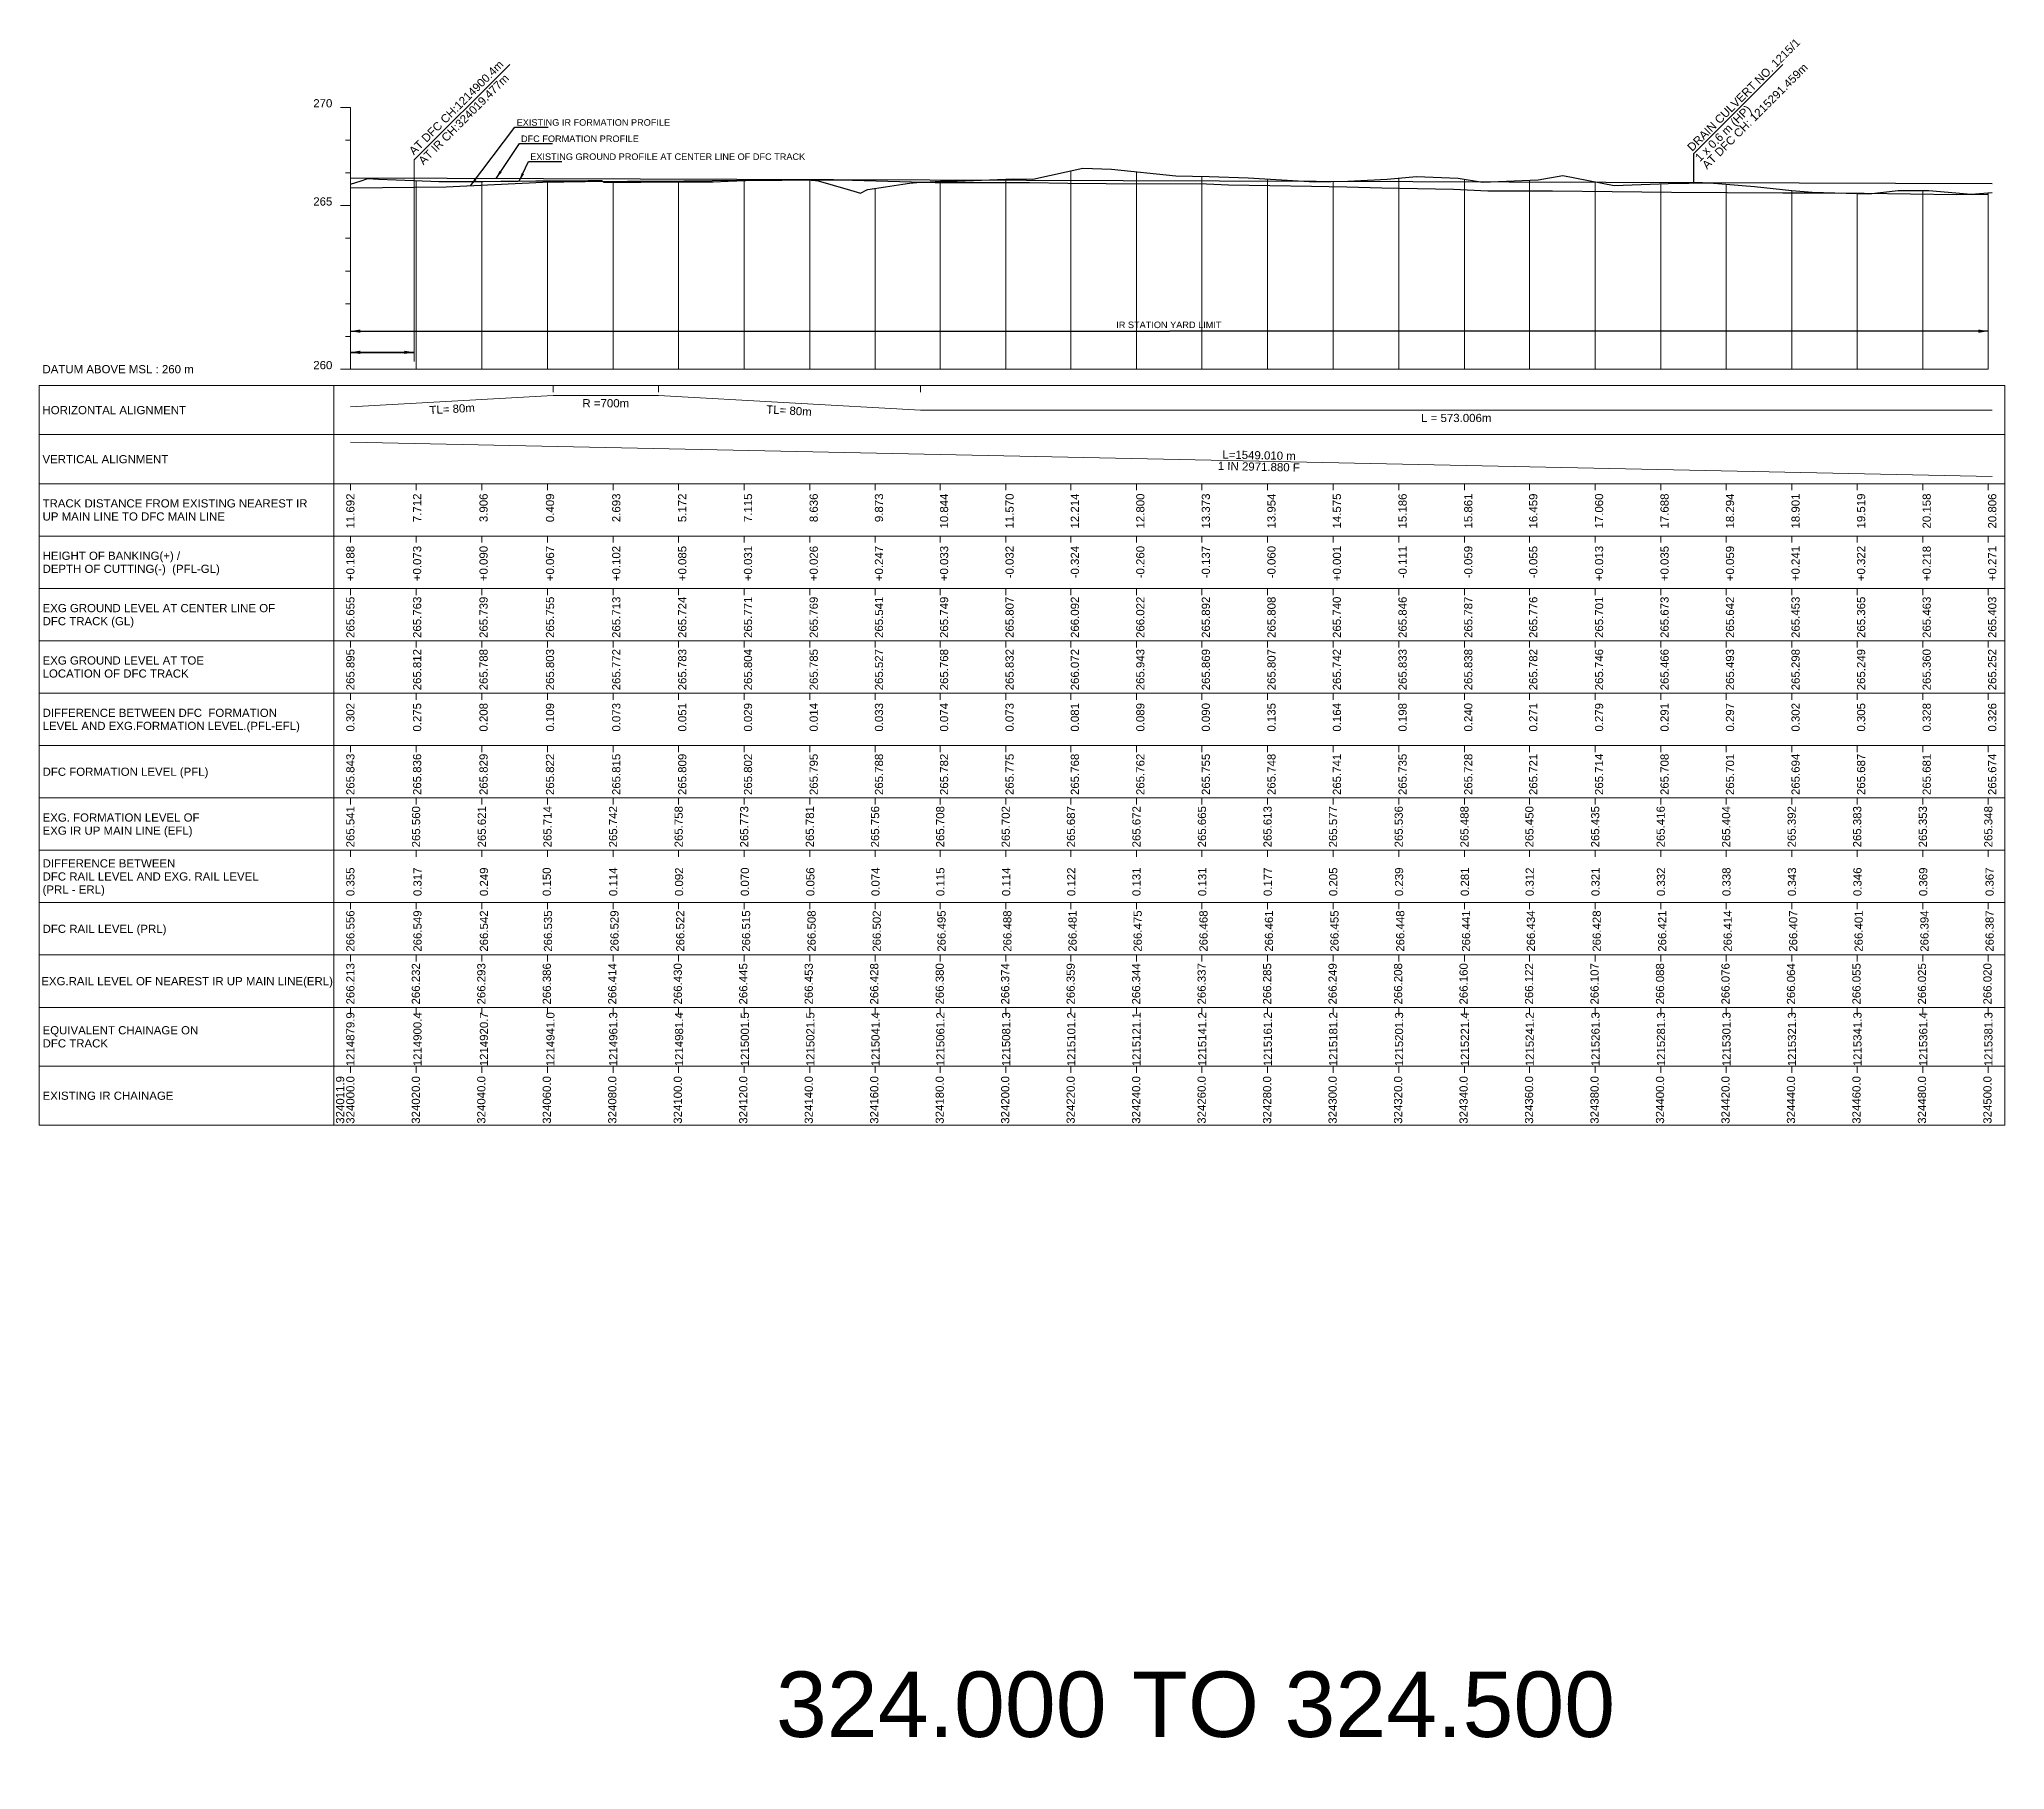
# Model space of a CAD drawing. Header units: metres. Extents: x 2905 to 23505, y -2719 to -1879.
# Drawn here: x 9905 to 10505, y -2428 to -1899 of the extents above; entities that cross this region are included whole.
import ezdxf
from ezdxf.enums import TextEntityAlignment as Align

# ---------------------------------------------------------------- set-up
doc = ezdxf.new("R2010")
doc.units = ezdxf.units.M
doc.header["$MEASUREMENT"] = 0
for name, color, linetype, lineweight in [('LS CUT FILL', 10, 'Continuous', 0), ('LS DATUM', 7, 'Continuous', 0), ('LS DATUM X', 7, 'Continuous', 0), ('LS DATUM Y', 7, 'Continuous', 0), ('LS DIFF. EXG.RL & PRO. RL', 10, 'Continuous', 0), ('LS DIFF. PFL & EFL', 10, 'Continuous', 0), ('LS EXG FL', 7, 'Continuous', 0), ('LS EXG GL', 7, 'Continuous', 0), ('LS EXG GL AT PRO TOE', 7, 'Continuous', 0), ('LS EXG IR CH', 7, 'Continuous', 0), ('LS EXG RL', 7, 'Continuous', 0), ('LS EXG. FL', 7, 'Continuous', 0), ('LS EXG. GL', 7, 'Continuous', 0), ('LS EXG. GL AT PRO. TOE', 7, 'Continuous', 0), ('LS EXG. IR CH', 7, 'Continuous', 0), ('LS EXG. RL', 7, 'Continuous', 0), ('LS FRAME', 7, 'Continuous', 0), ('LS HORIZONTAL ALIGNMENT', 10, 'Continuous', 0), ('LS PFL-EFL', 10, 'Continuous', 0), ('LS PRO FL', 10, 'Continuous', 0), ('LS PRO. CUT & FILL', 10, 'Continuous', 0), ('LS PRO. DFCC CH', 10, 'Continuous', 0), ('LS PRO. FL', 10, 'Continuous', 0), ('LS PRO. RL', 10, 'Continuous', 0), ('LS PROFILE EXG FL', 7, 'Continuous', 25), ('LS PROFILE EXG GL', 7, 'Continuous', 30), ('LS PROFILE PRO FL', 1, 'Continuous', 30), ('LS TICKS', 7, 'Continuous', 0), ('LS TRACK CENTER', 10, 'Continuous', 0), ("LS TRACK CENTER's", 10, 'Continuous', 0), ('LS VERTICAL ALIGNMENT', 10, 'Continuous', 0), ('Profile Grid', 7, 'Continuous', 0)]:
    doc.layers.add(name, color=color, linetype=linetype, lineweight=lineweight)
for name, color, linetype in [('LS DRAIN CULVERT', 10, 'Continuous'), ('ref text', 3, 'Continuous'), ('STATION YARD LIMIT IN LS', 7, 'Continuous')]:
    doc.layers.add(name, color=color, linetype=linetype)
doc.styles.get("Standard").update_dxf_attribs({"font": 'arial.ttf'})
doc.styles.add('Style-Arial', font='arial.ttf')
doc.styles.add('StyleArial', font='arial.ttf')
doc.dimstyles.get("Standard").update_dxf_attribs({"dimtxt": 5, "dimasz": 0.18, "dimexe": 0.18, "dimexo": 0.0625, "dimgap": 0.09, "dimtad": 0, "dimtih": 1, "dimtoh": 1, "dimdec": 4, "dimzin": 0, "dimdsep": 46, "dimtxsty": 'Standard', "dimcen": 0.09, "dimadec": 0, "dimazin": 0, "dimtfac": 1, "dimtdec": 4, "dimtofl": 0, "dimtmove": 0, "dimatfit": 3, "dimfxl": 1, "dimtolj": 1, "dimtzin": 0, "dimarcsym": 0})

msp = doc.modelspace()

# ---------------------------------------------------------------- texts
at = {"layer": 'LS CUT FILL', "color": 1, "lineweight": 0, "style": 'Style-Arial'}
for s, p in [('+0.188', (10000, -2054)), ('+0.073', (10020.39, -2054)), ('+0.090', (10040.68, -2054)), ('+0.067', (10060.98, -2054)), ('+0.102', (10081.22, -2054)), ('+0.085', (10101.37, -2054)), ('+0.031', (10121.45, -2054)), ('+0.026', (10141.51, -2054)), ('+0.247', (10161.45, -2054)), ('+0.033', (10181.33, -2054)), ('-0.032', (10201.34, -2054)), ('-0.324', (10221.28, -2054)), ('-0.260', (10241.27, -2054)), ('-0.137', (10261.28, -2054)), ('-0.060', (10281.32, -2054)), ('+0.001', (10301.31, -2054)), ('-0.111', (10321.37, -2054)), ('-0.059', (10341.44, -2054)), ('-0.055', (10361.28, -2054)), ('+0.013', (10381.38, -2054)), ('+0.035', (10401.38, -2054)), ('+0.059', (10421.37, -2054)), ('+0.241', (10441.4, -2054)), ('+0.322', (10461.41, -2054)), ('+0.218', (10481.44, -2054)), ('+0.271', (10501.46, -2054))]:
    msp.add_text(s, height=2.5, rotation=90, dxfattribs=at).set_placement(p, align=Align.MIDDLE_RIGHT)
at = {"layer": 'LS DATUM', "color": 7, "style": 'StyleArial'}
msp.add_text('DATUM ABOVE MSL : 260 m', height=2.5, rotation=0.00003, dxfattribs=at).set_placement((9905.97, -2000), align=Align.MIDDLE_LEFT)
at = {"layer": 'LS DATUM Y', "color": 7, "lineweight": 0, "style": 'Style-Arial'}
for s, p in [('270', (9994.5, -1920)), ('270', (9994.5, -1920)), ('265', (9994.5, -1950)), ('260', (9994.5, -2000))]:
    msp.add_text(s, height=2.5, dxfattribs=at).set_placement(p, align=Align.RIGHT)
at = {"layer": 'LS DIFF. EXG.RL & PRO. RL', "color": 10, "style": 'StyleArial'}
for s, p in [('DIFFERENCE BETWEEN ', (9906, -2151)), ('DFC RAIL LEVEL AND EXG. RAIL LEVEL ', (9906, -2155)), ('(PRL - ERL)', (9906, -2159))]:
    msp.add_text(s, height=2.5, rotation=0.00003, dxfattribs=at).set_placement(p, align=Align.MIDDLE_LEFT)
at = {"layer": 'LS DIFF. PFL & EFL', "color": 10, "style": 'StyleArial'}
for s, p in [('DIFFERENCE BETWEEN DFC  FORMATION ', (9906, -2105)), ('LEVEL AND EXG.FORMATION LEVEL.(PFL-EFL)', (9906, -2109))]:
    msp.add_text(s, height=2.5, rotation=0.00003, dxfattribs=at).set_placement(p, align=Align.MIDDLE_LEFT)
at = {"layer": 'LS DRAIN CULVERT'}
for s, p in [('DRAIN CULVERT NO. 1215/1', (10409.81, -1933.62)), ('AT DFC CH: 1215291.459m', (10414.36, -1939.05)), ('1 x 0.6 m (HP)', (10412.16, -1936.76))]:
    msp.add_text(s, height=2.5, rotation=44.95988, dxfattribs=at).set_placement(p)
at = {"layer": 'LS EXG FL', "style": 'StyleArial'}
for s, p in [('EXG. FORMATION LEVEL OF', (9906, -2137)), ('EXG IR UP MAIN LINE (EFL)', (9906, -2141))]:
    msp.add_text(s, height=2.5, rotation=0.00003, dxfattribs=at).set_placement(p, align=Align.MIDDLE_LEFT)
at = {"layer": 'LS EXG GL', "lineweight": 0, "style": 'Style-Arial'}
for s, p in [('265.655', (10000, -2069.5)), ('265.763', (10020.39, -2069.5)), ('265.739', (10040.68, -2069.5)), ('265.755', (10060.98, -2069.5)), ('265.713', (10081.22, -2069.5)), ('265.724', (10101.37, -2069.5)), ('265.771', (10121.45, -2069.5)), ('265.769', (10141.51, -2069.5)), ('265.541', (10161.45, -2069.5)), ('265.749', (10181.33, -2069.5)), ('265.807', (10201.34, -2069.5)), ('266.092', (10221.28, -2069.5)), ('266.022', (10241.27, -2069.5)), ('265.892', (10261.28, -2069.5)), ('265.808', (10281.32, -2069.5)), ('265.740', (10301.31, -2069.5)), ('265.846', (10321.37, -2069.5)), ('265.787', (10341.44, -2069.5)), ('265.776', (10361.28, -2069.5)), ('265.701', (10381.38, -2069.5)), ('265.673', (10401.38, -2069.5)), ('265.642', (10421.37, -2069.5)), ('265.453', (10441.4, -2069.5)), ('265.365', (10461.41, -2069.5)), ('265.463', (10481.44, -2069.5)), ('265.403', (10501.46, -2069.5))]:
    msp.add_text(s, height=2.5, rotation=90, dxfattribs=at).set_placement(p, align=Align.MIDDLE_RIGHT)
at = {"layer": 'LS EXG GL AT PRO TOE', "color": 7, "style": 'StyleArial'}
for s, p in [('EXG GROUND LEVEL AT TOE', (9906, -2089)), ('LOCATION OF DFC TRACK', (9906, -2093))]:
    msp.add_text(s, height=2.5, rotation=0.00003, dxfattribs=at).set_placement(p, align=Align.MIDDLE_LEFT)
at = {"layer": 'LS EXG IR CH', "style": 'Style-Arial'}
for s, p in [('324011.9', (9996.88, -2216)), ('324000.0', (10000, -2216)), ('324020.0', (10020, -2216)), ('324040.0', (10040, -2216)), ('324060.0', (10060, -2216)), ('324080.0', (10080, -2216)), ('324100.0', (10100, -2216)), ('324120.0', (10120, -2216)), ('324140.0', (10140, -2216)), ('324160.0', (10160, -2216)), ('324180.0', (10180, -2216)), ('324200.0', (10200, -2216)), ('324220.0', (10220, -2216)), ('324240.0', (10240, -2216)), ('324260.0', (10260, -2216)), ('324280.0', (10280, -2216)), ('324300.0', (10300, -2216)), ('324320.0', (10320, -2216)), ('324340.0', (10340, -2216)), ('324360.0', (10360, -2216)), ('324380.0', (10380, -2216)), ('324400.0', (10400, -2216)), ('324420.0', (10420, -2216)), ('324440.0', (10440, -2216)), ('324460.0', (10460, -2216)), ('324480.0', (10480, -2216)), ('324500.0', (10500, -2216))]:
    msp.add_text(s, height=2.5, rotation=90, dxfattribs=at).set_placement(p, align=Align.MIDDLE_RIGHT)
at = {"layer": 'LS EXG RL', "style": 'Style-Arial'}
for s, p in [('266.213', (10000, -2181.5)), ('266.232', (10020, -2181.5)), ('266.293', (10040, -2181.5)), ('266.386', (10060, -2181.5)), ('266.414', (10080, -2181.5)), ('266.430', (10100, -2181.5)), ('266.445', (10120, -2181.5)), ('266.453', (10140, -2181.5)), ('266.428', (10160, -2181.5)), ('266.380', (10180, -2181.5)), ('266.374', (10200, -2181.5)), ('266.359', (10220, -2181.5)), ('266.344', (10240, -2181.5)), ('266.337', (10260, -2181.5)), ('266.285', (10280, -2181.5)), ('266.249', (10300, -2181.5)), ('266.208', (10320, -2181.5)), ('266.160', (10340, -2181.5)), ('266.122', (10360, -2181.5)), ('266.107', (10380, -2181.5)), ('266.088', (10400, -2181.5)), ('266.076', (10420, -2181.5)), ('266.064', (10440, -2181.5)), ('266.055', (10460, -2181.5)), ('266.025', (10480, -2181.5)), ('266.020', (10500, -2181.5))]:
    msp.add_text(s, height=2.5, rotation=90, dxfattribs=at).set_placement(p, align=Align.MIDDLE_RIGHT)
at = {"layer": 'LS EXG. FL'}
for s, p in [('265.541', (10000, -2133.5)), ('265.560', (10020.07, -2133.5)), ('265.621', (10040.14, -2133.5)), ('265.714', (10060.2, -2133.5)), ('265.742', (10080.24, -2133.5)), ('265.758', (10100.27, -2133.5)), ('265.773', (10120.29, -2133.5)), ('265.781', (10140.33, -2133.5)), ('265.756', (10160.26, -2133.5)), ('265.708', (10180.15, -2133.5)), ('265.702', (10200.16, -2133.5)), ('265.687', (10220.09, -2133.5)), ('265.672', (10240.09, -2133.5)), ('265.665', (10260.09, -2133.5)), ('265.613', (10280.13, -2133.5)), ('265.577', (10300.13, -2133.5)), ('265.536', (10320.19, -2133.5)), ('265.488', (10340.26, -2133.5)), ('265.450', (10360.1, -2133.5)), ('265.435', (10380.2, -2133.5)), ('265.416', (10400.2, -2133.5)), ('265.404', (10420.19, -2133.5)), ('265.392', (10440.21, -2133.5)), ('265.383', (10460.22, -2133.5)), ('265.353', (10480.26, -2133.5)), ('265.348', (10500.27, -2133.5))]:
    msp.add_text(s, height=2.5, rotation=90, dxfattribs=at).set_placement(p, align=Align.MIDDLE_RIGHT)
at = {"layer": 'LS EXG. GL', "color": 7, "style": 'StyleArial'}
for s, p in [('EXG GROUND LEVEL AT CENTER LINE OF ', (9906, -2073)), ('DFC TRACK (GL)', (9906, -2077))]:
    msp.add_text(s, height=2.5, rotation=0.00003, dxfattribs=at).set_placement(p, align=Align.MIDDLE_LEFT)
at = {"layer": 'LS EXG. GL AT PRO. TOE'}
for s, p in [('265.895', (10000, -2085.5)), ('265.812', (10020.39, -2085.5)), ('265.788', (10040.68, -2085.5)), ('265.803', (10060.98, -2085.5)), ('265.772', (10081.22, -2085.5)), ('265.783', (10101.37, -2085.5)), ('265.804', (10121.45, -2085.5)), ('265.785', (10141.51, -2085.5)), ('265.527', (10161.45, -2085.5)), ('265.768', (10181.33, -2085.5)), ('265.832', (10201.34, -2085.5)), ('266.072', (10221.28, -2085.5)), ('265.943', (10241.27, -2085.5)), ('265.869', (10261.28, -2085.5)), ('265.807', (10281.32, -2085.5)), ('265.742', (10301.31, -2085.5)), ('265.833', (10321.37, -2085.5)), ('265.838', (10341.44, -2085.5)), ('265.782', (10361.28, -2085.5)), ('265.746', (10381.38, -2085.5)), ('265.466', (10401.38, -2085.5)), ('265.493', (10421.37, -2085.5)), ('265.298', (10441.4, -2085.5)), ('265.249', (10461.41, -2085.5)), ('265.360', (10481.44, -2085.5)), ('265.252', (10501.46, -2085.5))]:
    msp.add_text(s, height=2.5, rotation=90, dxfattribs=at).set_placement(p, align=Align.MIDDLE_RIGHT)
at = {"layer": 'LS EXG. IR CH', "style": 'StyleArial'}
msp.add_text('EXISTING IR CHAINAGE', height=2.5, rotation=0.00003, dxfattribs=at).set_placement((9906, -2222), align=Align.MIDDLE_LEFT)
at = {"layer": 'LS EXG. RL', "style": 'StyleArial'}
msp.add_text('EXG.RAIL LEVEL OF NEAREST IR UP MAIN LINE(ERL)', height=2.5, rotation=0.00003, dxfattribs=at).set_placement((9905.61, -2187), align=Align.MIDDLE_LEFT)
at = {"layer": 'LS HORIZONTAL ALIGNMENT', "style": 'StyleArial'}
msp.add_text('HORIZONTAL ALIGNMENT', height=2.5, rotation=0.00003, dxfattribs=at).set_placement((9905.97, -2012.5), align=Align.MIDDLE_LEFT)
at = {"layer": 'LS HORIZONTAL ALIGNMENT', "lineweight": 0, "char_height": 2.5, "attachment_point": 5, "line_spacing_factor": 0.6, "style": 'Style-Arial'}
for insert, rotation in [((10031.08, -2012.15), 3.21457), ((10133.98, -2012.66), 356.78051)]:
    msp.add_mtext('TL= 80m', dxfattribs=dict(at, insert=insert, rotation=rotation))
for s, insert in [('R =700m', (10078.02, -2010.42)), ('L = 573.006m', (10337.77, -2014.92))]:
    msp.add_mtext(s, dxfattribs=dict(at, insert=insert))
at = {"layer": 'LS PFL-EFL'}
for s, p in [('0.302', (10000, -2102)), ('0.275', (10020.39, -2102)), ('0.208', (10040.68, -2102)), ('0.109', (10060.98, -2102)), ('0.073', (10081.22, -2102)), ('0.051', (10101.37, -2102)), ('0.029', (10121.45, -2102)), ('0.014', (10141.51, -2102)), ('0.033', (10161.45, -2102)), ('0.074', (10181.33, -2102)), ('0.073', (10201.34, -2102)), ('0.081', (10221.28, -2102)), ('0.089', (10241.27, -2102)), ('0.090', (10261.28, -2102)), ('0.135', (10281.32, -2102)), ('0.164', (10301.31, -2102)), ('0.198', (10321.37, -2102)), ('0.240', (10341.44, -2102)), ('0.271', (10361.28, -2102)), ('0.279', (10381.38, -2102)), ('0.291', (10401.38, -2102)), ('0.297', (10421.37, -2102)), ('0.302', (10441.4, -2102)), ('0.305', (10461.41, -2102)), ('0.328', (10481.44, -2102)), ('0.326', (10501.46, -2102))]:
    msp.add_text(s, height=2.5, rotation=90, dxfattribs=at).set_placement(p, align=Align.MIDDLE_RIGHT)
at = {"layer": 'LS PRO FL', "color": 1, "lineweight": 0, "style": 'Style-Arial'}
for s, p in [('265.843', (10000, -2117.5)), ('265.836', (10020.39, -2117.5)), ('265.829', (10040.68, -2117.5)), ('265.822', (10060.98, -2117.5)), ('265.815', (10081.22, -2117.5)), ('265.809', (10101.37, -2117.5)), ('265.802', (10121.45, -2117.5)), ('265.795', (10141.51, -2117.5)), ('265.788', (10161.45, -2117.5)), ('265.782', (10181.33, -2117.5)), ('265.775', (10201.34, -2117.5)), ('265.768', (10221.28, -2117.5)), ('265.762', (10241.27, -2117.5)), ('265.755', (10261.28, -2117.5)), ('265.748', (10281.32, -2117.5)), ('265.741', (10301.31, -2117.5)), ('265.735', (10321.37, -2117.5)), ('265.728', (10341.44, -2117.5)), ('265.721', (10361.28, -2117.5)), ('265.714', (10381.38, -2117.5)), ('265.708', (10401.38, -2117.5)), ('265.701', (10421.37, -2117.5)), ('265.694', (10441.4, -2117.5)), ('265.687', (10461.41, -2117.5)), ('265.681', (10481.44, -2117.5)), ('265.674', (10501.46, -2117.5))]:
    msp.add_text(s, height=2.5, rotation=90, dxfattribs=at).set_placement(p, align=Align.MIDDLE_RIGHT)
at = {"layer": 'LS PRO. CUT & FILL', "color": 10, "style": 'StyleArial'}
for s, p in [('HEIGHT OF BANKING(+) /', (9906, -2057)), ('DEPTH OF CUTTING(-)  (PFL-GL)', (9906, -2061))]:
    msp.add_text(s, height=2.5, rotation=0.00003, dxfattribs=at).set_placement(p, align=Align.MIDDLE_LEFT)
at = {"layer": 'LS PRO. DFCC CH'}
for s, p in [('0.355', (10001.25, -2161)), ('0.317', (10021.75, -2161)), ('0.249', (10042.05, -2161)), ('0.150', (10061.24, -2161)), ('0.114', (10081.54, -2161)), ('0.092', (10101.64, -2161)), ('0.070', (10121.74, -2161)), ('0.056', (10141.74, -2161)), ('0.074', (10161.64, -2161)), ('0.115', (10181.44, -2161)), ('0.114', (10201.54, -2161)), ('0.122', (10221.44, -2161)), ('0.131', (10241.34, -2161)), ('0.131', (10261.44, -2161)), ('0.177', (10281.44, -2161)), ('0.205', (10301.44, -2161)), ('0.239', (10321.54, -2161)), ('0.281', (10341.64, -2161)), ('0.312', (10361.44, -2161)), ('0.321', (10381.54, -2161)), ('0.332', (10401.54, -2161)), ('0.338', (10421.54, -2161)), ('0.343', (10441.54, -2161)), ('0.346', (10461.54, -2161)), ('0.369', (10481.64, -2161)), ('0.367', (10501.91, -2161)), ('1214961.3', (10081.54, -2213)), ('1214981.4', (10101.64, -2213)), ('1215001.5', (10121.74, -2213)), ('1215021.5', (10141.74, -2213)), ('1215041.4', (10161.64, -2213)), ('1215061.2', (10181.44, -2213)), ('1215081.3', (10201.54, -2213)), ('1215101.2', (10221.44, -2213)), ('1215121.1', (10241.34, -2213)), ('1215141.2', (10261.44, -2213)), ('1215161.2', (10281.44, -2213)), ('1215181.2', (10301.44, -2213)), ('1215201.3', (10321.54, -2213)), ('1215221.4', (10341.64, -2213)), ('1215241.2', (10361.44, -2213)), ('1215261.3', (10381.54, -2213)), ('1215281.3', (10401.54, -2213)), ('1215301.3', (10421.54, -2213)), ('1215321.3', (10441.54, -2213)), ('1215341.3', (10461.54, -2213)), ('1215361.4', (10481.64, -2213)), ('1215381.3', (10501.54, -2213))]:
    msp.add_text(s, height=2.5, rotation=90, dxfattribs=at).set_placement(p)
at = {"layer": 'LS PRO. DFCC CH', "color": 10, "style": 'Style-Arial'}
for s, p in [('EQUIVALENT CHAINAGE ON ', (9906, -2202)), ('DFC TRACK', (9906, -2206))]:
    msp.add_text(s, height=2.5, rotation=0.00003, dxfattribs=at).set_placement(p, align=Align.MIDDLE_LEFT)
at = {"layer": 'LS PRO. FL', "color": 10, "style": 'StyleArial'}
msp.add_text('DFC FORMATION LEVEL (PFL) ', height=2.5, rotation=0.00003, dxfattribs=at).set_placement((9906, -2123), align=Align.MIDDLE_LEFT)
at = {"layer": 'LS PRO. RL'}
for s, p in [('266.556', (10001.25, -2178)), ('266.549', (10021.75, -2178)), ('266.542', (10042.05, -2178)), ('266.535', (10061.61, -2178)), ('266.529', (10081.91, -2178)), ('266.522', (10102.01, -2178)), ('266.515', (10122.11, -2178)), ('266.508', (10142.11, -2178)), ('266.502', (10162.01, -2178)), ('266.495', (10181.81, -2178)), ('266.488', (10201.91, -2178)), ('266.481', (10221.81, -2178)), ('266.475', (10241.71, -2178)), ('266.468', (10261.81, -2178)), ('266.461', (10281.81, -2178)), ('266.455', (10301.81, -2178)), ('266.448', (10321.91, -2178)), ('266.441', (10342.01, -2178)), ('266.434', (10361.81, -2178)), ('266.428', (10381.91, -2178)), ('266.421', (10401.91, -2178)), ('266.414', (10421.91, -2178)), ('266.407', (10441.91, -2178)), ('266.401', (10461.91, -2178)), ('266.394', (10482.01, -2178)), ('266.387', (10501.91, -2178)), ('1214879.9', (10001.25, -2213)), ('1214900.4', (10021.75, -2213)), ('1214920.7', (10042.05, -2213)), ('1214941.0', (10062.35, -2213))]:
    msp.add_text(s, height=2.5, rotation=90, dxfattribs=at).set_placement(p)
at = {"layer": 'LS PRO. RL', "color": 10, "style": 'StyleArial'}
msp.add_text('DFC RAIL LEVEL (PRL)', height=2.5, rotation=0.00003, dxfattribs=at).set_placement((9906, -2171), align=Align.MIDDLE_LEFT)
at = {"layer": 'LS PROFILE EXG FL', "color": 7, "linetype": 'Continuous', "lineweight": 0, "style": 'Style-Arial'}
msp.add_text('EXISTING IR FORMATION PROFILE', height=2, dxfattribs=at).set_placement((10050.79, -1925.61))
at = {"layer": 'LS PROFILE EXG GL', "color": 7, "lineweight": 0, "style": 'Style-Arial'}
msp.add_text('EXISTING GROUND PROFILE AT CENTER LINE OF DFC TRACK', height=2, dxfattribs=at).set_placement((10054.94, -1936.07, 0))
at = {"layer": 'LS PROFILE PRO FL', "style": 'Style-Arial'}
msp.add_text(' DFC FORMATION PROFILE', height=2, dxfattribs=at).set_placement((10051.34, -1930.59, 0))
at = {"layer": 'LS TRACK CENTER'}
for s, p in [('11.692', (10000, -2038)), ('7.712', (10020.39, -2038)), ('3.906', (10040.68, -2038)), ('0.409', (10060.98, -2038)), ('2.693', (10081.22, -2038)), ('5.172', (10101.37, -2038)), ('7.115', (10121.45, -2038)), ('8.636', (10141.51, -2038)), ('9.873', (10161.45, -2038)), ('10.844', (10181.33, -2038)), ('11.570', (10201.34, -2038)), ('12.214', (10221.28, -2038)), ('12.800', (10241.27, -2038)), ('13.373', (10261.28, -2038)), ('13.954', (10281.32, -2038)), ('14.575', (10301.31, -2038)), ('15.186', (10321.37, -2038)), ('15.861', (10341.44, -2038)), ('16.459', (10361.28, -2038)), ('17.060', (10381.38, -2038)), ('17.688', (10401.38, -2038)), ('18.294', (10421.37, -2038)), ('18.901', (10441.4, -2038)), ('19.519', (10461.41, -2038)), ('20.158', (10481.44, -2038)), ('20.806', (10501.46, -2038))]:
    msp.add_text(s, height=2.5, rotation=90, dxfattribs=at).set_placement(p, align=Align.MIDDLE_RIGHT)
at = {"layer": "LS TRACK CENTER's", "color": 10, "style": 'StyleArial'}
for s, p in [('TRACK DISTANCE FROM EXISTING NEAREST IR ', (9906, -2041)), ('UP MAIN LINE TO DFC MAIN LINE', (9906, -2045))]:
    msp.add_text(s, height=2.5, rotation=0.00003, dxfattribs=at).set_placement(p, align=Align.MIDDLE_LEFT)
at = {"layer": 'LS VERTICAL ALIGNMENT', "style": 'StyleArial'}
msp.add_text('VERTICAL ALIGNMENT', height=2.5, rotation=0.00003, dxfattribs=at).set_placement((9905.97, -2027.5), align=Align.MIDDLE_LEFT)
at = {"layer": 'LS VERTICAL ALIGNMENT', "lineweight": 0, "insert": (10277.5, -2028.06), "char_height": 2.5, "attachment_point": 5, "rotation": 358.79708, "line_spacing_factor": 0.84, "style": 'Style-Arial'}
msp.add_mtext('L=1549.010 m\\P1 IN 2971.880 F', dxfattribs=at)
at = {"layer": 'ref text', "color": 3, "insert": (10130, -2418.23), "char_height": 20, "width": 256.3165, "attachment_point": 7, "bg_fill": 3, "box_fill_scale": 1.5, "bg_fill_color": 256, "bg_fill_transparency": 0}
msp.add_mtext('324.000 TO 324.500', dxfattribs=at)
at = {"layer": 'STATION YARD LIMIT IN LS', "color": 10, "lineweight": 15, "style": 'StyleArial'}
msp.add_text('AT DFC CH:1214900.4m', height=2.5, rotation=45, dxfattribs=at).set_placement((10019.41, -1934.74))
at = {"layer": 'STATION YARD LIMIT IN LS', "lineweight": 15, "style": 'StyleArial'}
msp.add_text('AT IR CH:324019.477m', height=2.5, rotation=45, dxfattribs=at).set_placement((10022.31, -1937.71))
at = {"layer": 'STATION YARD LIMIT IN LS', "lineweight": 15, "insert": (10249.99, -1986.46), "char_height": 2, "width": 33.6298, "attachment_point": 5, "rotation": 0.00003, "line_spacing_factor": 0.84, "style": 'Style-Arial'}
msp.add_mtext('IR STATION YARD LIMIT', dxfattribs=at)

# ---------------------------------------------------------------- linework, layer by layer
at = {"layer": 'LS DATUM X', "color": 7, "linetype": 'Continuous', "lineweight": 0}
msp.add_line((10000, -2000), (10500.27, -2000), dxfattribs=at)
at = {"layer": 'LS DATUM Y', "color": 7, "linetype": 'Continuous', "lineweight": 0}
for p, q in [((9997, -1920), (10000, -1920)), ((9997, -1920), (10000, -1920)), ((10000, -2000), (10000, -1920)), ((9998.5, -1930), (10000, -1930)), ((9998.5, -1940), (10000, -1940)), ((9997, -1950), (10000, -1950)), ((9998.5, -1960), (10000, -1960)), ((9998.5, -1970), (10000, -1970)), ((9998.5, -1980), (10000, -1980)), ((9998.5, -1990), (10000, -1990)), ((9997, -2000), (10000, -2000))]:
    msp.add_line(p, q, dxfattribs=at)
at = {"layer": 'LS DRAIN CULVERT'}
msp.add_lwpolyline([(10437.53, -1906.89), (10410.2, -1934.22), (10410.2, -1942.95)], dxfattribs=at)
at = {"layer": 'LS FRAME'}
for points in [[(9995, -2231), (9905, -2231), (9905, -2005)], [(9905, -2005), (9995, -2005)], [(9995, -2020), (9905, -2020)], [(9995, -2035), (9905, -2035)], [(9995, -2051), (9905, -2051)], [(9905, -2051), (9995, -2051)], [(9995, -2067), (9905, -2067)], [(9905, -2067), (9995, -2067)], [(9995, -2083), (9905, -2083)], [(9905, -2083), (9995, -2083)], [(9995, -2099), (9905, -2099)], [(9995, -2115), (9905, -2115)], [(9905, -2115), (9995, -2115)], [(9995, -2131), (9905, -2131)], [(9905, -2131), (9995, -2131)], [(9995, -2147), (9905, -2147)], [(9905, -2147), (9995, -2147)], [(9995, -2163), (9905, -2163)], [(9905, -2163), (9995, -2163)], [(9995, -2179), (9905, -2179)], [(9995, -2195), (9905, -2195)], [(9995, -2213), (9905, -2213)]]:
    msp.add_lwpolyline(points, dxfattribs=at)
at = {"layer": 'LS FRAME', "color": 7, "linetype": 'Continuous', "lineweight": 0, "flags": 128}
for points in [[(9995, -2020), (10505.27, -2020), (10505.27, -2005), (9995, -2005), (9995, -2020)], [(9995, -2035), (10505.27, -2035), (10505.27, -2020), (9995, -2020), (9995, -2035)], [(9995, -2051), (10505.27, -2051), (10505.27, -2035), (9995, -2035), (9995, -2051)], [(9995, -2067), (10505.27, -2067), (10505.27, -2051), (9995, -2051), (9995, -2067)], [(9995, -2083), (10505.27, -2083), (10505.27, -2067), (9995, -2067), (9995, -2083)], [(9995, -2099), (10505.27, -2099), (10505.27, -2083), (9995, -2083), (9995, -2099)], [(9995, -2115), (10505.27, -2115), (10505.27, -2099), (9995, -2099), (9995, -2115)], [(9995, -2131), (10505.27, -2131), (10505.27, -2115), (9995, -2115), (9995, -2131)], [(9995, -2147), (10505.27, -2147), (10505.27, -2131), (9995, -2131), (9995, -2147)], [(9995, -2163), (10505.27, -2163), (10505.27, -2147), (9995, -2147), (9995, -2163)], [(9995, -2179), (10505.27, -2179), (10505.27, -2163), (9995, -2163), (9995, -2179)], [(9995, -2195), (10505.27, -2195), (10505.27, -2179), (9995, -2179), (9995, -2195)], [(9995, -2213), (10505.27, -2213), (10505.27, -2195), (9995, -2195), (9995, -2213)], [(9995, -2231), (10505.27, -2231), (10505.27, -2213), (9995, -2213), (9995, -2231)]]:
    msp.add_lwpolyline(points, close=True, dxfattribs=at)
at = {"layer": 'LS FRAME', "color": 7, "linetype": 'Continuous', "lineweight": 0}
msp.add_3dface([(9995, -2099), (9915, -2099), (9915, -2099)], dxfattribs=at)
at = {"layer": 'LS HORIZONTAL ALIGNMENT', "lineweight": 0, "flags": 128}
msp.add_lwpolyline([(10000, -2011.48), (10061.95, -2008), (10061.95, -2008), (10094.09, -2008), (10094.09, -2008), (10174.09, -2012.5), (10174.09, -2012.5), (10501.46, -2012.5)], dxfattribs=at)
at = {"layer": 'LS PROFILE EXG FL'}
msp.add_lwpolyline([(10000, -1944.59), (10029.23, -1944.31), (10043.98, -1943.6), (10058.74, -1942.89), (10071.68, -1942.64), (10084.63, -1942.55), (10101.88, -1942.41), (10119.13, -1942.28), (10131.74, -1942.23), (10144.35, -1942.18), (10153.4, -1942.28), (10178.57, -1942.92), (10192.97, -1942.96), (10207.38, -1943), (10219.1, -1943.12), (10230.82, -1943.25), (10261.5, -1943.36), (10268.16, -1943.69), (10280.85, -1943.89), (10293.55, -1944.1), (10304.31, -1944.32), (10315.07, -1944.55), (10325.98, -1944.75), (10336.88, -1944.96), (10347.36, -1945.5), (10367.21, -1945.5), (10385.34, -1945.72), (10403.49, -1945.86), (10437.56, -1946.07), (10449.96, -1946.13), (10462.36, -1946.19), (10476.51, -1946.42), (10490.61, -1946.66), (10500, -1946.52)], dxfattribs=at)
at = {"layer": 'LS PROFILE EXG GL', "flags": 128}
msp.add_lwpolyline([(10000, -1943.45), (10003.28, -1942.41), (10005.06, -1941.84), (10005.16, -1941.77), (10005.2, -1941.76), (10005.34, -1941.77), (10008.61, -1941.9), (10013.95, -1942.11), (10019.28, -1942.32), (10024.61, -1942.54), (10026.98, -1942.64), (10029.95, -1942.64), (10035.28, -1942.65), (10035.91, -1942.65), (10040.61, -1942.61), (10045.95, -1942.56), (10051.28, -1942.52), (10056.61, -1942.48), (10061.95, -1942.45), (10067.3, -1942.42), (10072.66, -1942.39), (10076.7, -1942.38), (10077.5, -1942.9), (10078.02, -1942.89), (10083.37, -1942.85), (10088.73, -1942.82), (10094.09, -1942.79), (10099.42, -1942.76), (10104.76, -1942.75), (10110.09, -1942.74), (10110.83, -1942.73), (10115.42, -1942.54), (10120.76, -1942.32), (10126.09, -1942.11), (10127.62, -1942.04), (10131.42, -1942.07), (10136.76, -1942.11), (10139.28, -1942.13), (10142.09, -1942.36), (10142.86, -1942.43), (10147.42, -1943.75), (10152.76, -1945.3), (10155.78, -1946.17), (10157.78, -1945.18), (10158.09, -1945.13), (10163.42, -1944.28), (10168.76, -1943.43), (10170.77, -1943.11), (10174.09, -1942.9), (10175.48, -1942.81), (10180.28, -1942.5), (10185.37, -1942.53), (10202.61, -1941.88), (10208.42, -1941.91), (10223.71, -1938.55), (10232.52, -1938.87), (10252.07, -1940.91), (10262.32, -1941.1), (10274.2, -1941.48), (10294.62, -1942.74), (10304.65, -1942.54), (10316.63, -1941.97), (10325.58, -1941.16), (10338.3, -1941.58), (10345.74, -1942.89), (10362.81, -1942.18), (10370.27, -1940.82), (10386.01, -1943.9), (10402.52, -1943.22), (10415.09, -1943.05), (10428.87, -1944.22), (10440.26, -1945.36), (10446.49, -1945.95), (10463.8, -1946.41), (10472.78, -1945.42), (10482.12, -1945.36), (10495.02, -1946.55), (10501.46, -1945.97)], dxfattribs=at)
at = {"layer": 'LS PROFILE PRO FL'}
msp.add_lwpolyline([(10000, -1941.57), (10501.46, -1943.26)], dxfattribs=at)
at = {"layer": 'LS TICKS', "color": 7, "linetype": 'Continuous', "lineweight": 0, "flags": 128}
for points in [[(10061.95, -2007), (10061.95, -2005)], [(10094.09, -2007), (10094.09, -2005)], [(10174.09, -2007), (10174.09, -2005)], [(10000, -2037), (10000, -2035)], [(10020.07, -2037), (10020.07, -2035)], [(10040.14, -2037), (10040.14, -2035)], [(10060.2, -2037), (10060.2, -2035)], [(10080.24, -2037), (10080.24, -2035)], [(10100.27, -2037), (10100.27, -2035)], [(10120.29, -2037), (10120.29, -2035)], [(10140.33, -2037), (10140.33, -2035)], [(10160.26, -2037), (10160.26, -2035)], [(10180.15, -2037), (10180.15, -2035)], [(10200.16, -2037), (10200.16, -2035)], [(10220.09, -2037), (10220.09, -2035)], [(10240.09, -2037), (10240.09, -2035)], [(10260.09, -2037), (10260.09, -2035)], [(10280.13, -2037), (10280.13, -2035)], [(10300.13, -2037), (10300.13, -2035)], [(10320.19, -2037), (10320.19, -2035)], [(10340.26, -2037), (10340.26, -2035)], [(10360.1, -2037), (10360.1, -2035)], [(10380.2, -2037), (10380.2, -2035)], [(10400.2, -2037), (10400.2, -2035)], [(10420.19, -2037), (10420.19, -2035)], [(10440.21, -2037), (10440.21, -2035)], [(10460.22, -2037), (10460.22, -2035)], [(10480.26, -2037), (10480.26, -2035)], [(10500.27, -2037), (10500.27, -2035)], [(10000, -2053), (10000, -2051)], [(10020.07, -2053), (10020.07, -2051)], [(10040.14, -2053), (10040.14, -2051)], [(10060.2, -2053), (10060.2, -2051)], [(10080.24, -2053), (10080.24, -2051)], [(10100.27, -2053), (10100.27, -2051)], [(10120.29, -2053), (10120.29, -2051)], [(10140.33, -2053), (10140.33, -2051)], [(10160.26, -2053), (10160.26, -2051)], [(10180.15, -2053), (10180.15, -2051)], [(10200.16, -2053), (10200.16, -2051)], [(10220.09, -2053), (10220.09, -2051)], [(10240.09, -2053), (10240.09, -2051)], [(10260.09, -2053), (10260.09, -2051)], [(10280.13, -2053), (10280.13, -2051)], [(10300.13, -2053), (10300.13, -2051)], [(10320.19, -2053), (10320.19, -2051)], [(10340.26, -2053), (10340.26, -2051)], [(10360.1, -2053), (10360.1, -2051)], [(10380.2, -2053), (10380.2, -2051)], [(10400.2, -2053), (10400.2, -2051)], [(10420.19, -2053), (10420.19, -2051)], [(10440.21, -2053), (10440.21, -2051)], [(10460.22, -2053), (10460.22, -2051)], [(10480.26, -2053), (10480.26, -2051)], [(10500.27, -2053), (10500.27, -2051)], [(10000, -2069), (10000, -2067)], [(10020.07, -2069), (10020.07, -2067)], [(10040.14, -2069), (10040.14, -2067)], [(10060.2, -2069), (10060.2, -2067)], [(10080.24, -2069), (10080.24, -2067)], [(10100.27, -2069), (10100.27, -2067)], [(10120.29, -2069), (10120.29, -2067)], [(10140.33, -2069), (10140.33, -2067)], [(10160.26, -2069), (10160.26, -2067)], [(10180.15, -2069), (10180.15, -2067)], [(10200.16, -2069), (10200.16, -2067)], [(10220.09, -2069), (10220.09, -2067)], [(10240.09, -2069), (10240.09, -2067)], [(10260.09, -2069), (10260.09, -2067)], [(10280.13, -2069), (10280.13, -2067)], [(10300.13, -2069), (10300.13, -2067)], [(10320.19, -2069), (10320.19, -2067)], [(10340.26, -2069), (10340.26, -2067)], [(10360.1, -2069), (10360.1, -2067)], [(10380.2, -2069), (10380.2, -2067)], [(10400.2, -2069), (10400.2, -2067)], [(10420.19, -2069), (10420.19, -2067)], [(10440.21, -2069), (10440.21, -2067)], [(10460.22, -2069), (10460.22, -2067)], [(10480.26, -2069), (10480.26, -2067)], [(10500.27, -2069), (10500.27, -2067)], [(10000, -2085), (10000, -2083)], [(10020.07, -2085), (10020.07, -2083)], [(10040.14, -2085), (10040.14, -2083)], [(10060.2, -2085), (10060.2, -2083)], [(10080.24, -2085), (10080.24, -2083)], [(10100.27, -2085), (10100.27, -2083)], [(10120.29, -2085), (10120.29, -2083)], [(10140.33, -2085), (10140.33, -2083)], [(10160.26, -2085), (10160.26, -2083)], [(10180.15, -2085), (10180.15, -2083)], [(10200.16, -2085), (10200.16, -2083)], [(10220.09, -2085), (10220.09, -2083)], [(10240.09, -2085), (10240.09, -2083)], [(10260.09, -2085), (10260.09, -2083)], [(10280.13, -2085), (10280.13, -2083)], [(10300.13, -2085), (10300.13, -2083)], [(10320.19, -2085), (10320.19, -2083)], [(10340.26, -2085), (10340.26, -2083)], [(10360.1, -2085), (10360.1, -2083)], [(10380.2, -2085), (10380.2, -2083)], [(10400.2, -2085), (10400.2, -2083)], [(10420.19, -2085), (10420.19, -2083)], [(10440.21, -2085), (10440.21, -2083)], [(10460.22, -2085), (10460.22, -2083)], [(10480.26, -2085), (10480.26, -2083)], [(10500.27, -2085), (10500.27, -2083)], [(10000, -2101), (10000, -2099)], [(10020.07, -2101), (10020.07, -2099)], [(10040.14, -2101), (10040.14, -2099)], [(10060.2, -2101), (10060.2, -2099)], [(10080.24, -2101), (10080.24, -2099)], [(10100.27, -2101), (10100.27, -2099)], [(10120.29, -2101), (10120.29, -2099)], [(10140.33, -2101), (10140.33, -2099)], [(10160.26, -2101), (10160.26, -2099)], [(10180.15, -2101), (10180.15, -2099)], [(10200.16, -2101), (10200.16, -2099)], [(10220.09, -2101), (10220.09, -2099)], [(10240.09, -2101), (10240.09, -2099)], [(10260.09, -2101), (10260.09, -2099)], [(10280.13, -2101), (10280.13, -2099)], [(10300.13, -2101), (10300.13, -2099)], [(10320.19, -2101), (10320.19, -2099)], [(10340.26, -2101), (10340.26, -2099)], [(10360.1, -2101), (10360.1, -2099)], [(10380.2, -2101), (10380.2, -2099)], [(10400.2, -2101), (10400.2, -2099)], [(10420.19, -2101), (10420.19, -2099)], [(10440.21, -2101), (10440.21, -2099)], [(10460.22, -2101), (10460.22, -2099)], [(10480.26, -2101), (10480.26, -2099)], [(10500.27, -2101), (10500.27, -2099)], [(10000, -2117), (10000, -2115)], [(10020.07, -2117), (10020.07, -2115)], [(10040.14, -2117), (10040.14, -2115)], [(10060.2, -2117), (10060.2, -2115)], [(10080.24, -2117), (10080.24, -2115)], [(10100.27, -2117), (10100.27, -2115)], [(10120.29, -2117), (10120.29, -2115)], [(10140.33, -2117), (10140.33, -2115)], [(10160.26, -2117), (10160.26, -2115)], [(10180.15, -2117), (10180.15, -2115)], [(10200.16, -2117), (10200.16, -2115)], [(10220.09, -2117), (10220.09, -2115)], [(10240.09, -2117), (10240.09, -2115)], [(10260.09, -2117), (10260.09, -2115)], [(10280.13, -2117), (10280.13, -2115)], [(10300.13, -2117), (10300.13, -2115)], [(10320.19, -2117), (10320.19, -2115)], [(10340.26, -2117), (10340.26, -2115)], [(10360.1, -2117), (10360.1, -2115)], [(10380.2, -2117), (10380.2, -2115)], [(10400.2, -2117), (10400.2, -2115)], [(10420.19, -2117), (10420.19, -2115)], [(10440.21, -2117), (10440.21, -2115)], [(10460.22, -2117), (10460.22, -2115)], [(10480.26, -2117), (10480.26, -2115)], [(10500.27, -2117), (10500.27, -2115)], [(10000, -2133), (10000, -2131)], [(10020.07, -2133), (10020.07, -2131)], [(10040.14, -2133), (10040.14, -2131)], [(10060.2, -2133), (10060.2, -2131)], [(10080.24, -2133), (10080.24, -2131)], [(10100.27, -2133), (10100.27, -2131)], [(10120.29, -2133), (10120.29, -2131)], [(10140.33, -2133), (10140.33, -2131)], [(10160.26, -2133), (10160.26, -2131)], [(10180.15, -2133), (10180.15, -2131)], [(10200.16, -2133), (10200.16, -2131)], [(10220.09, -2133), (10220.09, -2131)], [(10240.09, -2133), (10240.09, -2131)], [(10260.09, -2133), (10260.09, -2131)], [(10280.13, -2133), (10280.13, -2131)], [(10300.13, -2133), (10300.13, -2131)], [(10320.19, -2133), (10320.19, -2131)], [(10340.26, -2133), (10340.26, -2131)], [(10360.1, -2133), (10360.1, -2131)], [(10380.2, -2133), (10380.2, -2131)], [(10400.2, -2133), (10400.2, -2131)], [(10420.19, -2133), (10420.19, -2131)], [(10440.21, -2133), (10440.21, -2131)], [(10460.22, -2133), (10460.22, -2131)], [(10480.26, -2133), (10480.26, -2131)], [(10500.27, -2133), (10500.27, -2131)], [(10000, -2149), (10000, -2147)], [(10020.07, -2149), (10020.07, -2147)], [(10040.14, -2149), (10040.14, -2147)], [(10060.2, -2149), (10060.2, -2147)], [(10080.24, -2149), (10080.24, -2147)], [(10100.27, -2149), (10100.27, -2147)], [(10120.29, -2149), (10120.29, -2147)], [(10140.33, -2149), (10140.33, -2147)], [(10160.26, -2149), (10160.26, -2147)], [(10180.15, -2149), (10180.15, -2147)], [(10200.16, -2149), (10200.16, -2147)], [(10220.09, -2149), (10220.09, -2147)], [(10240.09, -2149), (10240.09, -2147)], [(10260.09, -2149), (10260.09, -2147)], [(10280.13, -2149), (10280.13, -2147)], [(10300.13, -2149), (10300.13, -2147)], [(10320.19, -2149), (10320.19, -2147)], [(10340.26, -2149), (10340.26, -2147)], [(10360.1, -2149), (10360.1, -2147)], [(10380.2, -2149), (10380.2, -2147)], [(10400.2, -2149), (10400.2, -2147)], [(10420.19, -2149), (10420.19, -2147)], [(10440.21, -2149), (10440.21, -2147)], [(10460.22, -2149), (10460.22, -2147)], [(10480.26, -2149), (10480.26, -2147)], [(10500.27, -2149), (10500.27, -2147)], [(10000, -2165), (10000, -2163)], [(10020.07, -2165), (10020.07, -2163)], [(10040.14, -2165), (10040.14, -2163)], [(10060.2, -2165), (10060.2, -2163)], [(10080.24, -2165), (10080.24, -2163)], [(10100.27, -2165), (10100.27, -2163)], [(10120.29, -2165), (10120.29, -2163)], [(10140.33, -2165), (10140.33, -2163)], [(10160.26, -2165), (10160.26, -2163)], [(10180.15, -2165), (10180.15, -2163)], [(10200.16, -2165), (10200.16, -2163)], [(10220.09, -2165), (10220.09, -2163)], [(10240.09, -2165), (10240.09, -2163)], [(10260.09, -2165), (10260.09, -2163)], [(10280.13, -2165), (10280.13, -2163)], [(10300.13, -2165), (10300.13, -2163)], [(10320.19, -2165), (10320.19, -2163)], [(10340.26, -2165), (10340.26, -2163)], [(10360.1, -2165), (10360.1, -2163)], [(10380.2, -2165), (10380.2, -2163)], [(10400.2, -2165), (10400.2, -2163)], [(10420.19, -2165), (10420.19, -2163)], [(10440.21, -2165), (10440.21, -2163)], [(10460.22, -2165), (10460.22, -2163)], [(10480.26, -2165), (10480.26, -2163)], [(10500.27, -2165), (10500.27, -2163)], [(10000, -2181), (10000, -2179)], [(10020.07, -2181), (10020.07, -2179)], [(10040.14, -2181), (10040.14, -2179)], [(10060.2, -2181), (10060.2, -2179)], [(10080.24, -2181), (10080.24, -2179)], [(10100.27, -2181), (10100.27, -2179)], [(10120.29, -2181), (10120.29, -2179)], [(10140.33, -2181), (10140.33, -2179)], [(10160.26, -2181), (10160.26, -2179)], [(10180.15, -2181), (10180.15, -2179)], [(10200.16, -2181), (10200.16, -2179)], [(10220.09, -2181), (10220.09, -2179)], [(10240.09, -2181), (10240.09, -2179)], [(10260.09, -2181), (10260.09, -2179)], [(10280.13, -2181), (10280.13, -2179)], [(10300.13, -2181), (10300.13, -2179)], [(10320.19, -2181), (10320.19, -2179)], [(10340.26, -2181), (10340.26, -2179)], [(10360.1, -2181), (10360.1, -2179)], [(10380.2, -2181), (10380.2, -2179)], [(10400.2, -2181), (10400.2, -2179)], [(10420.19, -2181), (10420.19, -2179)], [(10440.21, -2181), (10440.21, -2179)], [(10460.22, -2181), (10460.22, -2179)], [(10480.26, -2181), (10480.26, -2179)], [(10500.27, -2181), (10500.27, -2179)], [(10000, -2197), (10000, -2195)], [(10020.07, -2197), (10020.07, -2195)], [(10040.14, -2197), (10040.14, -2195)], [(10060.2, -2197), (10060.2, -2195)], [(10080.24, -2197), (10080.24, -2195)], [(10100.27, -2197), (10100.27, -2195)], [(10120.29, -2197), (10120.29, -2195)], [(10140.33, -2197), (10140.33, -2195)], [(10160.26, -2197), (10160.26, -2195)], [(10180.15, -2197), (10180.15, -2195)], [(10200.16, -2197), (10200.16, -2195)], [(10220.09, -2197), (10220.09, -2195)], [(10240.09, -2197), (10240.09, -2195)], [(10260.09, -2197), (10260.09, -2195)], [(10280.13, -2197), (10280.13, -2195)], [(10300.13, -2197), (10300.13, -2195)], [(10320.19, -2197), (10320.19, -2195)], [(10340.26, -2197), (10340.26, -2195)], [(10360.1, -2197), (10360.1, -2195)], [(10380.2, -2197), (10380.2, -2195)], [(10400.2, -2197), (10400.2, -2195)], [(10420.19, -2197), (10420.19, -2195)], [(10440.21, -2197), (10440.21, -2195)], [(10460.22, -2197), (10460.22, -2195)], [(10480.26, -2197), (10480.26, -2195)], [(10500.27, -2197), (10500.27, -2195)], [(10000, -2215), (10000, -2213)], [(10020.07, -2215), (10020.07, -2213)], [(10040.14, -2215), (10040.14, -2213)], [(10060.2, -2215), (10060.2, -2213)], [(10080.24, -2215), (10080.24, -2213)], [(10100.27, -2215), (10100.27, -2213)], [(10120.29, -2215), (10120.29, -2213)], [(10140.33, -2215), (10140.33, -2213)], [(10160.26, -2215), (10160.26, -2213)], [(10180.15, -2215), (10180.15, -2213)], [(10200.16, -2215), (10200.16, -2213)], [(10220.09, -2215), (10220.09, -2213)], [(10240.09, -2215), (10240.09, -2213)], [(10260.09, -2215), (10260.09, -2213)], [(10280.13, -2215), (10280.13, -2213)], [(10300.13, -2215), (10300.13, -2213)], [(10320.19, -2215), (10320.19, -2213)], [(10340.26, -2215), (10340.26, -2213)], [(10360.1, -2215), (10360.1, -2213)], [(10380.2, -2215), (10380.2, -2213)], [(10400.2, -2215), (10400.2, -2213)], [(10420.19, -2215), (10420.19, -2213)], [(10440.21, -2215), (10440.21, -2213)], [(10460.22, -2215), (10460.22, -2213)], [(10480.26, -2215), (10480.26, -2213)], [(10500.27, -2215), (10500.27, -2213)]]:
    msp.add_lwpolyline(points, dxfattribs=at)
at = {"layer": 'LS VERTICAL ALIGNMENT', "linetype": 'Continuous', "lineweight": 0, "flags": 128}
msp.add_lwpolyline([(10000, -2022.25), (10501.46, -2032.75)], dxfattribs=at)
at = {"layer": 'Profile Grid', "linetype": 'Continuous', "lineweight": 0, "flags": 128}
for points in [[(10000, -2000), (10000, -1940.23)], [(10020.07, -2000), (10020.07, -1942.35)], [(10040.14, -2000), (10040.14, -1942.61)], [(10060.2, -2000), (10060.2, -1942.46)], [(10080.24, -2000), (10080.24, -1942.88)], [(10100.27, -2000), (10100.27, -1942.76)], [(10120.29, -2000), (10120.29, -1942.34)], [(10140.33, -2000), (10140.33, -1942.22)], [(10160.26, -2000), (10160.26, -1944.78)], [(10180.15, -2000), (10180.15, -1942.51)], [(10200.16, -2000), (10200.16, -1941.97)], [(10220.09, -2000), (10220.09, -1939.34)], [(10240.09, -2000), (10240.09, -1939.66)], [(10260.09, -2000), (10260.09, -1941.06)], [(10280.13, -2000), (10280.13, -1941.85)], [(10300.13, -2000), (10300.13, -1942.63)], [(10320.19, -2000), (10320.19, -1941.65)], [(10340.26, -2000), (10340.26, -1941.92)], [(10360.1, -2000), (10360.1, -1942.29)], [(10380.2, -2000), (10380.2, -1942.76)], [(10400.2, -2000), (10400.2, -1943.32)], [(10420.19, -2000), (10420.19, -1943.48)], [(10440.21, -2000), (10440.21, -1945.36)], [(10460.22, -2000), (10460.22, -1946.32)], [(10480.26, -2000), (10480.26, -1945.37)], [(10500.27, -2000), (10500.27, -1946.08)]]:
    msp.add_lwpolyline(points, dxfattribs=at)
at = {"layer": 'STATION YARD LIMIT IN LS', "color": 10, "lineweight": 15}
msp.add_lwpolyline([(10019.48, -1997.62), (10019.48, -1939.85), (10019.48, -1936.06), (10048.68, -1906.86)], dxfattribs=at)

msp.set_redraw_order([(e.dxf.handle, doc.entitydb.next_handle()) for e in msp.query("TEXT MTEXT ATTDEF DIMENSION ARC_DIMENSION")])  # texts and dimensions are drawn at this point

# ---------------------------------------------------------------- leaders
at = {"layer": 'LS PROFILE EXG FL', "color": 7, "lineweight": -3}
msp.add_leader([(10036.72, -1943.95), (10050.28, -1926.06), (10060.42, -1926.06)], dimstyle='Standard', override={"dimasz": 2.5, "dimexe": 0.25, "dimexo": 0.25, "dimgap": 0.25, "dimtad": 0, "dimtih": 0, "dimtoh": 0, "dimzin": 11, "dimadec": 4, "dimazin": 3, "dimatfit": 1, "dimfrac": 2, "dimtolj": 0, "dimtzin": 11}, dxfattribs=at)
at = {"layer": 'LS PROFILE EXG GL', "color": 7, "lineweight": -3}
msp.add_leader([(10051.6, -1942.51, 0), (10054.43, -1936.53, 0), (10064.57, -1936.53, 0)], dimstyle='Standard', override={"dimasz": 2.5, "dimexe": 0.25, "dimexo": 0.25, "dimgap": 0.25, "dimtad": 0, "dimtih": 0, "dimtoh": 0, "dimzin": 11, "dimadec": 4, "dimazin": 3, "dimatfit": 1, "dimfrac": 2, "dimtolj": 0, "dimtzin": 11}, dxfattribs=at)
at = {"layer": 'LS PROFILE PRO FL', "lineweight": -3}
msp.add_leader([(10044.5, -1941.72, 0), (10051.62, -1931.05, 0), (10061.76, -1931.05, 0)], dimstyle='Standard', override={"dimasz": 2.5, "dimexe": 0.25, "dimexo": 0.25, "dimgap": 0.25, "dimtad": 0, "dimtih": 0, "dimtoh": 0, "dimzin": 11, "dimadec": 4, "dimazin": 3, "dimatfit": 1, "dimfrac": 2, "dimtolj": 0, "dimtzin": 11}, dxfattribs=at)
at = {"layer": 'STATION YARD LIMIT IN LS', "lineweight": 15}
for points in [[(10000, -1988.38), (10250.22, -1988.38)], [(10500.27, -1988.38), (10250.22, -1988.38)]]:
    msp.add_leader(points, dimstyle='Standard', override={"dimasz": 3}, dxfattribs=at)
at = {"layer": 'STATION YARD LIMIT IN LS', "color": 10, "lineweight": 15}
for points in [[(10019.48, -1994.85), (10000, -1994.85)], [(10000, -1994.85), (10019.48, -1994.85)]]:
    msp.add_leader(points, dimstyle='Standard', override={"dimasz": 3}, dxfattribs=at)

doc.saveas('drawing.dxf')
